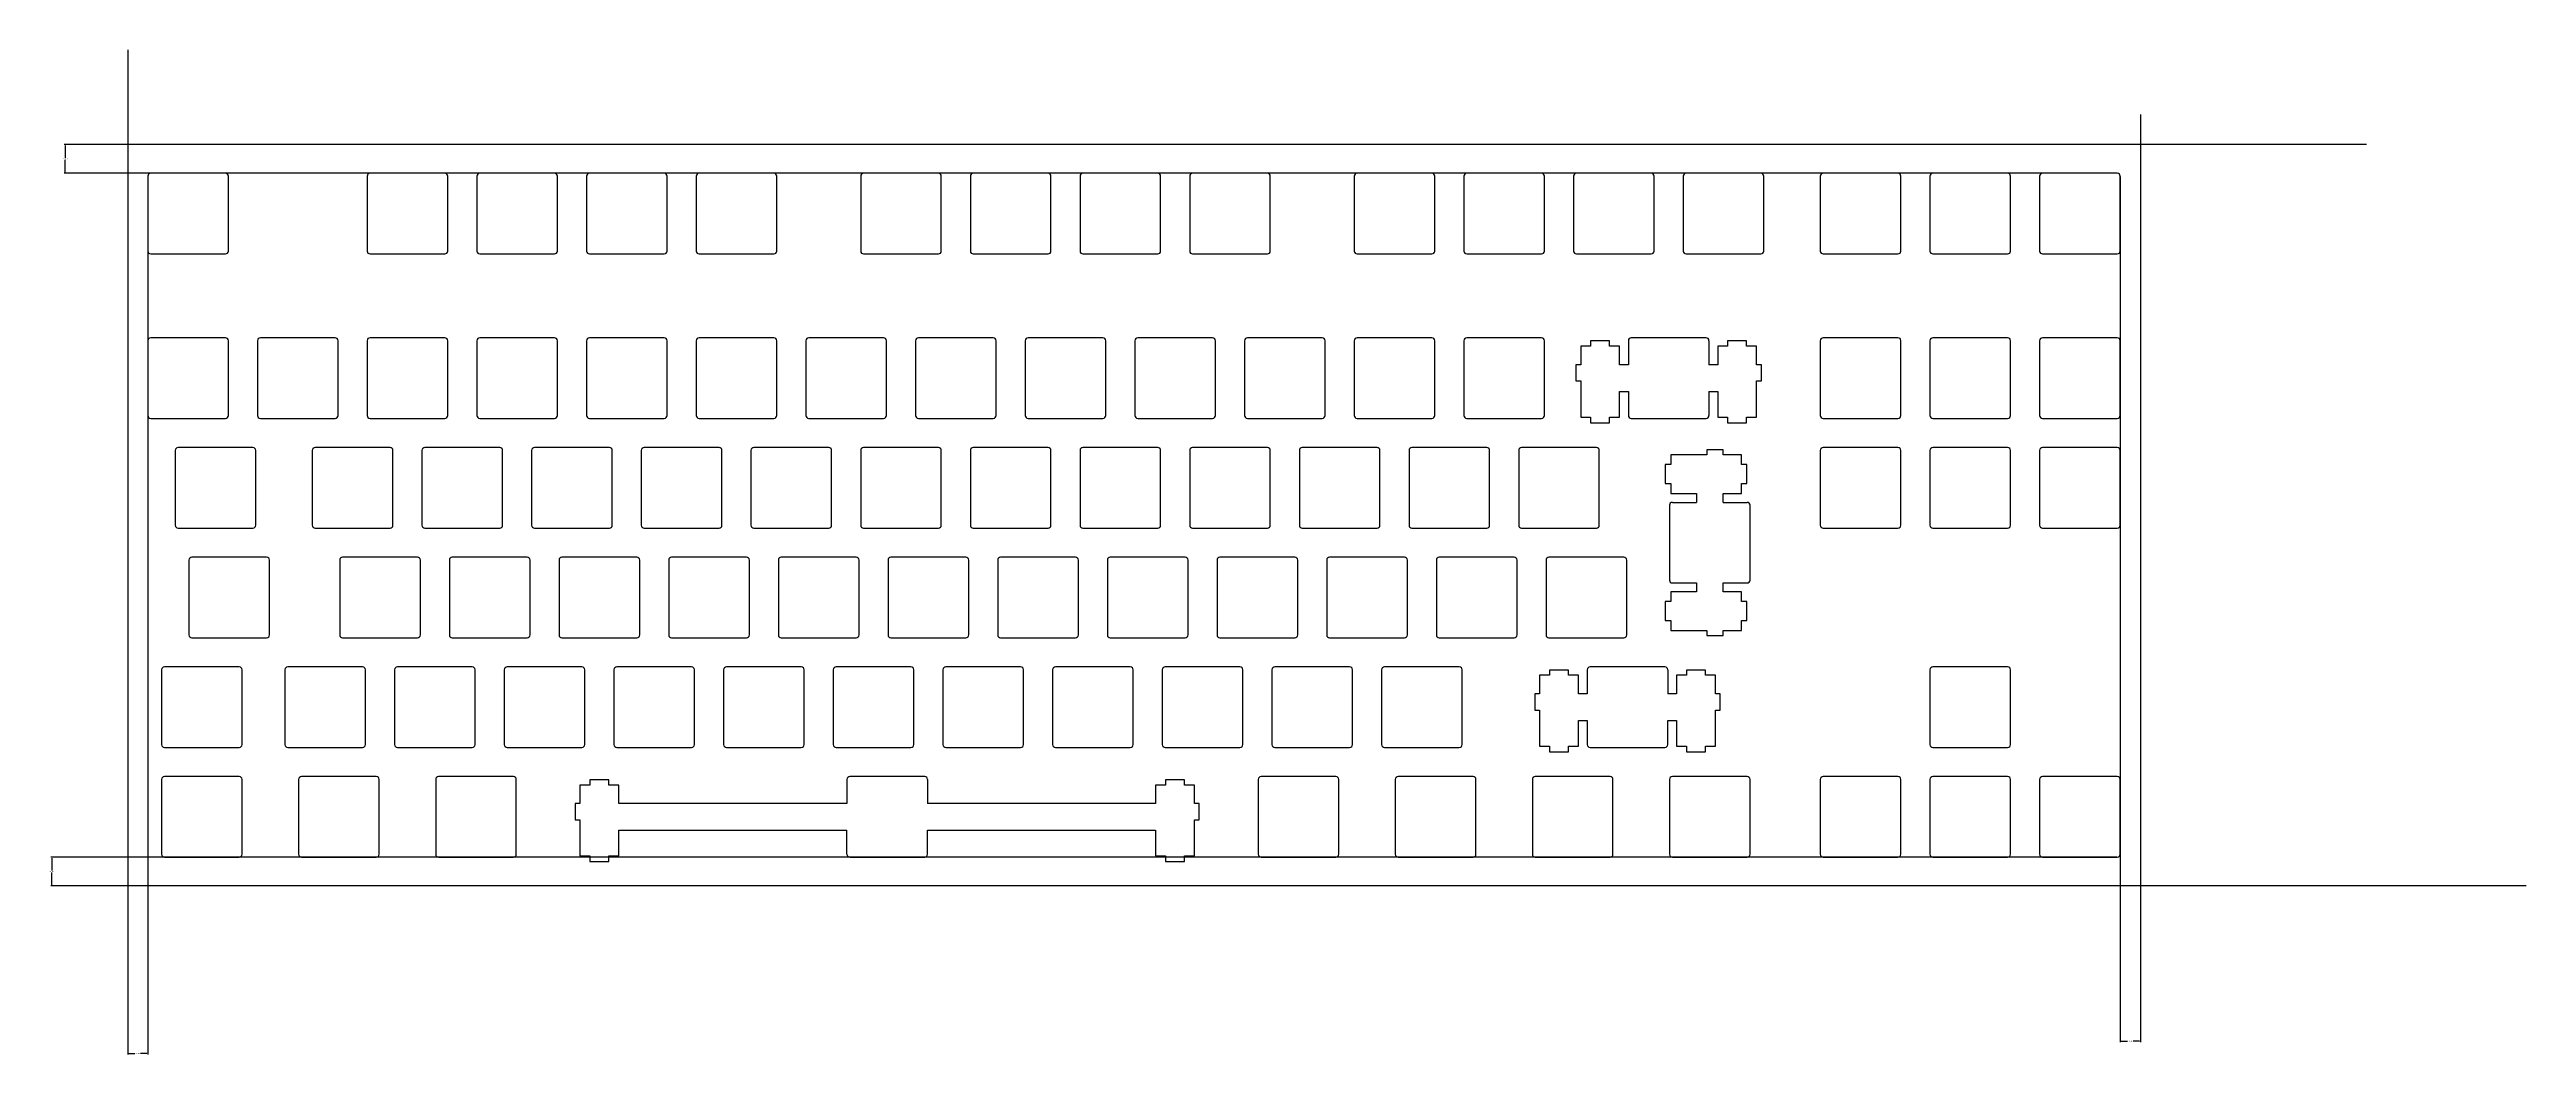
# Model space of a CAD drawing. Header units: millimetres. Extents: x 7 to 438, y -15 to 159.
import ezdxf

# ---------------------------------------------------------------- set-up
doc = ezdxf.new("R2010")
doc.units = ezdxf.units.MM
doc.header["$MEASUREMENT"] = 0
doc.layers.get('0').update_dxf_attribs({"linetype": 'CONTINUOUS'})
doc.layers.get('Defpoints').update_dxf_attribs({"linetype": 'CONTINUOUS'})
doc.dimstyles.get("Standard").update_dxf_attribs({"dimtxt": 0.18, "dimasz": 0.18, "dimexe": 0.18, "dimexo": 0.0625, "dimgap": 0.09, "dimtad": 0, "dimtih": 1, "dimtoh": 1, "dimdec": 4, "dimzin": 0, "dimdsep": 46, "dimtxsty": 'Standard', "dimcen": 0.09, "dimadec": 0, "dimazin": 0, "dimtfac": 1, "dimtdec": 4, "dimtofl": 0, "dimtmove": 0, "dimatfit": 3, "dimfxl": 1, "dimtolj": 1, "dimtzin": 0, "dimarcsym": 0})

# ---------------------------------------------------------------- blocks, each defined once
blk = doc.blocks.new('*D17')
at = {"color": 0, "linetype": 'Continuous', "lineweight": -2}
for p, q in [((20.91, 159.28), (20.91, -15.19)), ((24.41, 137.29), (24.41, -15.19)), ((21.09, -15.01), (22.16, -15.01)), ((24.23, -15.01), (23.15, -15.01))]:
    blk.add_line(p, q, dxfattribs=at)
at = {"color": 0, "linetype": 'Continuous'}
for points in [[(21.09, -14.98), (21.09, -15.04), (20.91, -15.01)], [(24.23, -15.04), (24.23, -14.98), (24.41, -15.01)]]:
    blk.add_solid(points, dxfattribs=at)
at = {"layer": 'Defpoints', "color": 0, "linetype": 'Continuous'}
for p in [(20.91, 159.34), (24.41, 137.35), (20.91, -15.01)]:
    blk.add_point(p, dxfattribs=at)
at = {"color": 0, "linetype": 'Continuous', "insert": (22.66, -15.01), "char_height": 0.18, "attachment_point": 5}
blk.add_mtext('\\A1;3.5000', dxfattribs=at)
blk = doc.blocks.new('*D18')
at = {"color": 0, "linetype": 'Continuous', "lineweight": -2}
for p, q in [((366.46, 19.08), (7.53, 19.08)), ((7.71, 18.9), (7.71, 16.76)), ((437.52, 14.08), (7.53, 14.08)), ((7.71, 14.26), (7.71, 16.4))]:
    blk.add_line(p, q, dxfattribs=at)
at = {"color": 0, "linetype": 'Continuous'}
for points in [[(7.74, 18.9), (7.68, 18.9), (7.71, 19.08)], [(7.68, 14.26), (7.74, 14.26), (7.71, 14.08)]]:
    blk.add_solid(points, dxfattribs=at)
at = {"layer": 'Defpoints', "color": 0, "linetype": 'Continuous'}
for p in [(366.52, 19.08), (7.71, 14.08), (437.59, 14.08)]:
    blk.add_point(p, dxfattribs=at)
at = {"color": 0, "linetype": 'Continuous', "insert": (7.71, 16.58), "char_height": 0.18, "attachment_point": 5}
blk.add_mtext('\\A1;5.0000', dxfattribs=at)
blk = doc.blocks.new('*D19')
at = {"color": 0, "linetype": 'Continuous', "lineweight": -2}
for p, q in [((370.52, 148.09), (370.52, -13.05)), ((367.02, 137.29), (367.02, -13.05)), ((367.2, -12.87), (368.27, -12.87)), ((370.34, -12.87), (369.26, -12.87))]:
    blk.add_line(p, q, dxfattribs=at)
at = {"color": 0, "linetype": 'Continuous'}
for points in [[(367.2, -12.84), (367.2, -12.9), (367.02, -12.87)], [(370.34, -12.9), (370.34, -12.84), (370.52, -12.87)]]:
    blk.add_solid(points, dxfattribs=at)
at = {"layer": 'Defpoints', "color": 0, "linetype": 'Continuous'}
for p in [(370.52, 148.15), (367.02, 137.35), (370.52, -12.87)]:
    blk.add_point(p, dxfattribs=at)
at = {"color": 0, "linetype": 'Continuous', "insert": (368.77, -12.87), "char_height": 0.18, "attachment_point": 5}
blk.add_mtext('\\A1;3.5000', dxfattribs=at)
blk = doc.blocks.new('*D20')
at = {"color": 0, "linetype": 'Continuous', "lineweight": -2}
for p, q in [((409.81, 142.85), (9.86, 142.85)), ((10.04, 142.67), (10.04, 140.53)), ((366.46, 137.85), (9.86, 137.85)), ((10.04, 138.03), (10.04, 140.17))]:
    blk.add_line(p, q, dxfattribs=at)
at = {"color": 0, "linetype": 'Continuous'}
for points in [[(10.07, 142.67), (10.01, 142.67), (10.04, 142.85)], [(10.01, 138.03), (10.07, 138.03), (10.04, 137.85)]]:
    blk.add_solid(points, dxfattribs=at)
at = {"layer": 'Defpoints', "color": 0, "linetype": 'Continuous'}
for p in [(10.04, 142.85), (409.87, 142.85), (366.52, 137.85)]:
    blk.add_point(p, dxfattribs=at)
at = {"color": 0, "linetype": 'Continuous', "insert": (10.04, 140.35), "char_height": 0.18, "attachment_point": 5}
blk.add_mtext('\\A1;5.0000', dxfattribs=at)

msp = doc.modelspace()

# ---------------------------------------------------------------- linework, layer by layer
for p, q in [((37.90529, 137.85306), (24.90529, 137.85306)), ((76.00529, 137.85306), (63.00529, 137.85306)), ((95.05529, 137.85306), (82.05529, 137.85306)), ((114.10529, 137.85306), (101.10529, 137.85306)), ((133.15529, 137.85306), (120.15529, 137.85306)), ((161.73029, 137.85306), (148.73029, 137.85306)), ((180.78029, 137.85306), (167.78029, 137.85306)), ((199.83029, 137.85306), (186.83029, 137.85306)), ((218.88029, 137.85306), (205.88029, 137.85306)), ((247.45529, 137.85306), (234.45529, 137.85306)), ((266.50529, 137.85306), (253.50529, 137.85306)), ((285.55529, 137.85306), (272.55529, 137.85306)), ((304.60529, 137.85306), (291.60529, 137.85306)), ((328.41779, 137.85306), (315.41779, 137.85306)), ((347.46779, 137.85306), (334.46779, 137.85306)), ((366.51779, 137.85306), (353.51779, 137.85306)), ((24.40529, 137.35306), (24.40529, 124.35306)), ((38.40529, 124.35306), (38.40529, 137.35306)), ((62.50529, 137.35306), (62.50529, 124.35306)), ((76.50529, 124.35306), (76.50529, 137.35306)), ((81.55529, 137.35306), (81.55529, 124.35306)), ((95.55529, 124.35306), (95.55529, 137.35306)), ((100.60529, 137.35306), (100.60529, 124.35306)), ((114.60529, 124.35306), (114.60529, 137.35306)), ((119.65529, 137.35306), (119.65529, 124.35306)), ((133.65529, 124.35306), (133.65529, 137.35306)), ((148.23029, 137.35306), (148.23029, 124.35306)), ((162.23029, 124.35306), (162.23029, 137.35306)), ((167.28029, 137.35306), (167.28029, 124.35306)), ((181.28029, 124.35306), (181.28029, 137.35306)), ((186.33029, 137.35306), (186.33029, 124.35306)), ((200.33029, 124.35306), (200.33029, 137.35306)), ((205.38029, 137.35306), (205.38029, 124.35306)), ((219.38029, 124.35306), (219.38029, 137.35306)), ((233.95529, 137.35306), (233.95529, 124.35306)), ((247.95529, 124.35306), (247.95529, 137.35306)), ((253.00529, 137.35306), (253.00529, 124.35306)), ((267.00529, 124.35306), (267.00529, 137.35306)), ((272.05529, 137.35306), (272.05529, 124.35306)), ((286.05529, 124.35306), (286.05529, 137.35306)), ((291.10529, 137.35306), (291.10529, 124.35306)), ((305.10529, 124.35306), (305.10529, 137.35306)), ((314.91779, 137.35306), (314.91779, 124.35306)), ((328.91779, 124.35306), (328.91779, 137.35306)), ((333.96779, 137.35306), (333.96779, 124.35306)), ((347.96779, 124.35306), (347.96779, 137.35306)), ((353.01779, 137.35306), (353.01779, 124.35306)), ((367.01779, 124.35306), (367.01779, 137.35306)), ((24.90529, 123.85306), (37.90529, 123.85306)), ((63.00529, 123.85306), (76.00529, 123.85306)), ((82.05529, 123.85306), (95.05529, 123.85306)), ((101.10529, 123.85306), (114.10529, 123.85306)), ((120.15529, 123.85306), (133.15529, 123.85306)), ((148.73029, 123.85306), (161.73029, 123.85306)), ((167.78029, 123.85306), (180.78029, 123.85306)), ((186.83029, 123.85306), (199.83029, 123.85306)), ((205.88029, 123.85306), (218.88029, 123.85306)), ((234.45529, 123.85306), (247.45529, 123.85306)), ((253.50529, 123.85306), (266.50529, 123.85306)), ((272.55529, 123.85306), (285.55529, 123.85306)), ((291.60529, 123.85306), (304.60529, 123.85306)), ((315.41779, 123.85306), (328.41779, 123.85306)), ((334.46779, 123.85306), (347.46779, 123.85306)), ((353.51779, 123.85306), (366.51779, 123.85306)), ((24.40529, 108.77806), (24.40529, 95.77806)), ((37.90529, 109.27806), (24.90529, 109.27806)), ((38.40529, 95.77806), (38.40529, 108.77806)), ((43.45529, 108.77806), (43.45529, 95.77806)), ((56.95529, 109.27806), (43.95529, 109.27806)), ((57.45529, 95.77806), (57.45529, 108.77806)), ((62.50529, 108.77806), (62.50529, 95.77806)), ((76.00529, 109.27806), (63.00529, 109.27806)), ((76.50529, 95.77806), (76.50529, 108.77806)), ((81.55529, 108.77806), (81.55529, 95.77806)), ((95.05529, 109.27806), (82.05529, 109.27806)), ((95.55529, 95.77806), (95.55529, 108.77806)), ((100.60529, 108.77806), (100.60529, 95.77806)), ((114.10529, 109.27806), (101.10529, 109.27806)), ((114.60529, 95.77806), (114.60529, 108.77806)), ((119.65529, 108.77806), (119.65529, 95.77806)), ((133.15529, 109.27806), (120.15529, 109.27806)), ((133.65529, 95.77806), (133.65529, 108.77806)), ((138.70529, 108.77806), (138.70529, 95.77806)), ((152.20529, 109.27806), (139.20529, 109.27806)), ((152.70529, 95.77806), (152.70529, 108.77806)), ((157.75529, 108.77806), (157.75529, 95.77806)), ((171.25529, 109.27806), (158.25529, 109.27806)), ((171.75529, 95.77806), (171.75529, 108.77806)), ((176.80529, 108.77806), (176.80529, 95.77806)), ((190.30529, 109.27806), (177.30529, 109.27806)), ((190.80529, 95.77806), (190.80529, 108.77806)), ((195.85529, 108.77806), (195.85529, 95.77806)), ((209.35529, 109.27806), (196.35529, 109.27806)), ((209.85529, 95.77806), (209.85529, 108.77806)), ((214.90529, 108.77806), (214.90529, 95.77806)), ((228.40529, 109.27806), (215.40529, 109.27806)), ((228.90529, 95.77806), (228.90529, 108.77806)), ((233.95529, 108.77806), (233.95529, 95.77806)), ((247.45529, 109.27806), (234.45529, 109.27806)), ((247.95529, 95.77806), (247.95529, 108.77806)), ((253.00529, 108.77806), (253.00529, 95.77806)), ((266.50529, 109.27806), (253.50529, 109.27806)), ((267.00529, 95.77806), (267.00529, 108.77806)), ((295.08029, 109.27806), (282.08029, 109.27806)), ((314.91779, 108.77806), (314.91779, 95.77806)), ((328.41779, 109.27806), (315.41779, 109.27806)), ((328.91779, 95.77806), (328.91779, 108.77806)), ((333.96779, 108.77806), (333.96779, 95.77806)), ((347.46779, 109.27806), (334.46779, 109.27806)), ((347.96779, 95.77806), (347.96779, 108.77806)), ((353.01779, 108.77806), (353.01779, 95.77806)), ((366.51779, 109.27806), (353.51779, 109.27806)), ((367.01779, 95.77806), (367.01779, 108.77806)), ((24.90529, 95.27806), (37.90529, 95.27806)), ((43.95529, 95.27806), (56.95529, 95.27806)), ((63.00529, 95.27806), (76.00529, 95.27806)), ((82.05529, 95.27806), (95.05529, 95.27806)), ((101.10529, 95.27806), (114.10529, 95.27806)), ((120.15529, 95.27806), (133.15529, 95.27806)), ((139.20529, 95.27806), (152.20529, 95.27806)), ((158.25529, 95.27806), (171.25529, 95.27806)), ((177.30529, 95.27806), (190.30529, 95.27806)), ((196.35529, 95.27806), (209.35529, 95.27806)), ((215.40529, 95.27806), (228.40529, 95.27806)), ((234.45529, 95.27806), (247.45529, 95.27806)), ((253.50529, 95.27806), (266.50529, 95.27806)), ((282.08029, 95.27806), (295.08029, 95.27806)), ((315.41779, 95.27806), (328.41779, 95.27806)), ((334.46779, 95.27806), (347.46779, 95.27806)), ((353.51779, 95.27806), (366.51779, 95.27806)), ((29.16779, 89.72806), (29.16779, 76.72806)), ((42.66779, 90.22806), (29.66779, 90.22806)), ((43.16779, 76.72806), (43.16779, 89.72806)), ((52.98029, 89.72806), (52.98029, 76.72806)), ((66.48029, 90.22806), (53.48029, 90.22806)), ((66.98029, 76.72806), (66.98029, 89.72806)), ((72.03029, 89.72806), (72.03029, 76.72806)), ((85.53029, 90.22806), (72.53029, 90.22806)), ((86.03029, 76.72806), (86.03029, 89.72806)), ((91.08029, 89.72806), (91.08029, 76.72806)), ((104.58029, 90.22806), (91.58029, 90.22806)), ((105.08029, 76.72806), (105.08029, 89.72806)), ((110.13029, 89.72806), (110.13029, 76.72806)), ((123.63029, 90.22806), (110.63029, 90.22806)), ((124.13029, 76.72806), (124.13029, 89.72806)), ((129.18029, 89.72806), (129.18029, 76.72806)), ((142.68029, 90.22806), (129.68029, 90.22806)), ((143.18029, 76.72806), (143.18029, 89.72806)), ((148.23029, 89.72806), (148.23029, 76.72806)), ((161.73029, 90.22806), (148.73029, 90.22806)), ((162.23029, 76.72806), (162.23029, 89.72806)), ((167.28029, 89.72806), (167.28029, 76.72806)), ((180.78029, 90.22806), (167.78029, 90.22806)), ((181.28029, 76.72806), (181.28029, 89.72806)), ((186.33029, 89.72806), (186.33029, 76.72806)), ((199.83029, 90.22806), (186.83029, 90.22806)), ((200.33029, 76.72806), (200.33029, 89.72806)), ((205.38029, 89.72806), (205.38029, 76.72806)), ((218.88029, 90.22806), (205.88029, 90.22806)), ((219.38029, 76.72806), (219.38029, 89.72806)), ((224.43029, 89.72806), (224.43029, 76.72806)), ((237.93029, 90.22806), (224.93029, 90.22806)), ((238.43029, 76.72806), (238.43029, 89.72806)), ((243.48029, 89.72806), (243.48029, 76.72806)), ((256.98029, 90.22806), (243.98029, 90.22806)), ((257.48029, 76.72806), (257.48029, 89.72806)), ((262.53029, 89.72806), (262.53029, 76.72806)), ((276.03029, 90.22806), (263.03029, 90.22806)), ((276.53029, 76.72806), (276.53029, 89.72806)), ((314.91779, 89.72806), (314.91779, 76.72806)), ((328.41779, 90.22806), (315.41779, 90.22806)), ((328.91779, 76.72806), (328.91779, 89.72806)), ((333.96779, 89.72806), (333.96779, 76.72806)), ((347.46779, 90.22806), (334.46779, 90.22806)), ((347.96779, 76.72806), (347.96779, 89.72806)), ((353.01779, 89.72806), (353.01779, 76.72806)), ((366.51779, 90.22806), (353.51779, 90.22806)), ((367.01779, 76.72806), (367.01779, 89.72806)), ((288.72404, 80.20306), (288.72404, 67.20306)), ((302.72404, 67.20306), (302.72404, 80.20306)), ((29.66779, 76.22806), (42.66779, 76.22806)), ((53.48029, 76.22806), (66.48029, 76.22806)), ((72.53029, 76.22806), (85.53029, 76.22806)), ((91.58029, 76.22806), (104.58029, 76.22806)), ((110.63029, 76.22806), (123.63029, 76.22806)), ((129.68029, 76.22806), (142.68029, 76.22806)), ((148.73029, 76.22806), (161.73029, 76.22806)), ((167.78029, 76.22806), (180.78029, 76.22806)), ((186.83029, 76.22806), (199.83029, 76.22806)), ((205.88029, 76.22806), (218.88029, 76.22806)), ((224.93029, 76.22806), (237.93029, 76.22806)), ((243.98029, 76.22806), (256.98029, 76.22806)), ((263.03029, 76.22806), (276.03029, 76.22806)), ((315.41779, 76.22806), (328.41779, 76.22806)), ((334.46779, 76.22806), (347.46779, 76.22806)), ((353.51779, 76.22806), (366.51779, 76.22806)), ((31.54904, 70.67806), (31.54904, 57.67806)), ((45.04904, 71.17806), (32.04904, 71.17806)), ((45.54904, 57.67806), (45.54904, 70.67806)), ((57.74279, 70.67806), (57.74279, 57.67806)), ((71.24279, 71.17806), (58.24279, 71.17806)), ((71.74279, 57.67806), (71.74279, 70.67806)), ((76.79279, 70.67806), (76.79279, 57.67806)), ((90.29279, 71.17806), (77.29279, 71.17806)), ((90.79279, 57.67806), (90.79279, 70.67806)), ((95.84279, 70.67806), (95.84279, 57.67806)), ((109.34279, 71.17806), (96.34279, 71.17806)), ((109.84279, 57.67806), (109.84279, 70.67806)), ((114.89279, 70.67806), (114.89279, 57.67806)), ((128.39279, 71.17806), (115.39279, 71.17806)), ((128.89279, 57.67806), (128.89279, 70.67806)), ((133.94279, 70.67806), (133.94279, 57.67806)), ((147.44279, 71.17806), (134.44279, 71.17806)), ((147.94279, 57.67806), (147.94279, 70.67806)), ((152.99279, 70.67806), (152.99279, 57.67806)), ((166.49279, 71.17806), (153.49279, 71.17806)), ((166.99279, 57.67806), (166.99279, 70.67806)), ((172.04279, 70.67806), (172.04279, 57.67806)), ((185.54279, 71.17806), (172.54279, 71.17806)), ((186.04279, 57.67806), (186.04279, 70.67806)), ((191.09279, 70.67806), (191.09279, 57.67806)), ((204.59279, 71.17806), (191.59279, 71.17806)), ((205.09279, 57.67806), (205.09279, 70.67806)), ((210.14279, 70.67806), (210.14279, 57.67806)), ((223.64279, 71.17806), (210.64279, 71.17806)), ((224.14279, 57.67806), (224.14279, 70.67806)), ((229.19279, 70.67806), (229.19279, 57.67806)), ((242.69279, 71.17806), (229.69279, 71.17806)), ((243.19279, 57.67806), (243.19279, 70.67806)), ((248.24279, 70.67806), (248.24279, 57.67806)), ((261.74279, 71.17806), (248.74279, 71.17806)), ((262.24279, 57.67806), (262.24279, 70.67806)), ((267.29279, 70.67806), (267.29279, 57.67806)), ((280.79279, 71.17806), (267.79279, 71.17806)), ((281.29279, 57.67806), (281.29279, 70.67806)), ((32.04904, 57.17806), (45.04904, 57.17806)), ((58.24279, 57.17806), (71.24279, 57.17806)), ((77.29279, 57.17806), (90.29279, 57.17806)), ((96.34279, 57.17806), (109.34279, 57.17806)), ((115.39279, 57.17806), (128.39279, 57.17806)), ((134.44279, 57.17806), (147.44279, 57.17806)), ((153.49279, 57.17806), (166.49279, 57.17806)), ((172.54279, 57.17806), (185.54279, 57.17806)), ((191.59279, 57.17806), (204.59279, 57.17806)), ((210.64279, 57.17806), (223.64279, 57.17806)), ((229.69279, 57.17806), (242.69279, 57.17806)), ((248.74279, 57.17806), (261.74279, 57.17806)), ((267.79279, 57.17806), (280.79279, 57.17806)), ((40.28654, 52.12806), (27.28654, 52.12806)), ((61.71779, 52.12806), (48.71779, 52.12806)), ((80.76779, 52.12806), (67.76779, 52.12806)), ((99.81779, 52.12806), (86.81779, 52.12806)), ((118.86779, 52.12806), (105.86779, 52.12806)), ((137.91779, 52.12806), (124.91779, 52.12806)), ((156.96779, 52.12806), (143.96779, 52.12806)), ((176.01779, 52.12806), (163.01779, 52.12806)), ((195.06779, 52.12806), (182.06779, 52.12806)), ((214.11779, 52.12806), (201.11779, 52.12806)), ((233.16779, 52.12806), (220.16779, 52.12806)), ((252.21779, 52.12806), (239.21779, 52.12806)), ((287.93654, 52.12806), (274.93654, 52.12806)), ((347.46779, 52.12806), (334.46779, 52.12806)), ((26.78654, 51.62806), (26.78654, 38.62806)), ((40.78654, 38.62806), (40.78654, 51.62806)), ((48.21779, 51.62806), (48.21779, 38.62806)), ((62.21779, 38.62806), (62.21779, 51.62806)), ((67.26779, 51.62806), (67.26779, 38.62806)), ((81.26779, 38.62806), (81.26779, 51.62806)), ((86.31779, 51.62806), (86.31779, 38.62806)), ((100.31779, 38.62806), (100.31779, 51.62806)), ((105.36779, 51.62806), (105.36779, 38.62806)), ((119.36779, 38.62806), (119.36779, 51.62806)), ((124.41779, 51.62806), (124.41779, 38.62806)), ((138.41779, 38.62806), (138.41779, 51.62806)), ((143.46779, 51.62806), (143.46779, 38.62806)), ((157.46779, 38.62806), (157.46779, 51.62806)), ((162.51779, 51.62806), (162.51779, 38.62806)), ((176.51779, 38.62806), (176.51779, 51.62806)), ((181.56779, 51.62806), (181.56779, 38.62806)), ((195.56779, 38.62806), (195.56779, 51.62806)), ((200.61779, 51.62806), (200.61779, 38.62806)), ((214.61779, 38.62806), (214.61779, 51.62806)), ((219.66779, 51.62806), (219.66779, 38.62806)), ((233.66779, 38.62806), (233.66779, 51.62806)), ((238.71779, 51.62806), (238.71779, 38.62806)), ((252.71779, 38.62806), (252.71779, 51.62806)), ((333.96779, 51.62806), (333.96779, 38.62806)), ((347.96779, 38.62806), (347.96779, 51.62806)), ((27.28654, 38.12806), (40.28654, 38.12806)), ((48.71779, 38.12806), (61.71779, 38.12806)), ((67.76779, 38.12806), (80.76779, 38.12806)), ((86.81779, 38.12806), (99.81779, 38.12806)), ((105.86779, 38.12806), (118.86779, 38.12806)), ((124.91779, 38.12806), (137.91779, 38.12806)), ((143.96779, 38.12806), (156.96779, 38.12806)), ((163.01779, 38.12806), (176.01779, 38.12806)), ((182.06779, 38.12806), (195.06779, 38.12806)), ((201.11779, 38.12806), (214.11779, 38.12806)), ((220.16779, 38.12806), (233.16779, 38.12806)), ((239.21779, 38.12806), (252.21779, 38.12806)), ((274.93654, 38.12806), (287.93654, 38.12806)), ((334.46779, 38.12806), (347.46779, 38.12806)), ((26.78654, 32.57806), (26.78654, 19.57806)), ((40.28654, 33.07806), (27.28654, 33.07806)), ((40.78654, 19.57806), (40.78654, 32.57806)), ((50.59904, 32.57806), (50.59904, 19.57806)), ((64.09904, 33.07806), (51.09904, 33.07806)), ((64.59904, 19.57806), (64.59904, 32.57806)), ((74.41154, 32.57806), (74.41154, 19.57806)), ((87.91154, 33.07806), (74.91154, 33.07806)), ((88.41154, 19.57806), (88.41154, 32.57806)), ((159.34904, 33.07806), (146.34904, 33.07806)), ((217.28654, 32.57806), (217.28654, 19.57806)), ((230.78654, 33.07806), (217.78654, 33.07806)), ((231.28654, 19.57806), (231.28654, 32.57806)), ((241.09904, 32.57806), (241.09904, 19.57806)), ((254.59904, 33.07806), (241.59904, 33.07806)), ((255.09904, 19.57806), (255.09904, 32.57806)), ((264.91154, 32.57806), (264.91154, 19.57806)), ((278.41154, 33.07806), (265.41154, 33.07806)), ((278.91154, 19.57806), (278.91154, 32.57806)), ((288.72404, 32.57806), (288.72404, 19.57806)), ((302.22404, 33.07806), (289.22404, 33.07806)), ((302.72404, 19.57806), (302.72404, 32.57806)), ((314.91779, 32.57806), (314.91779, 19.57806)), ((328.41779, 33.07806), (315.41779, 33.07806)), ((328.91779, 19.57806), (328.91779, 32.57806)), ((333.96779, 32.57806), (333.96779, 19.57806)), ((347.46779, 33.07806), (334.46779, 33.07806)), ((347.96779, 19.57806), (347.96779, 32.57806)), ((353.01779, 32.57806), (353.01779, 19.57806)), ((366.51779, 33.07806), (353.51779, 33.07806)), ((367.01779, 19.57806), (367.01779, 32.57806)), ((27.28654, 19.07806), (40.28654, 19.07806)), ((51.09904, 19.07806), (64.09904, 19.07806)), ((74.91154, 19.07806), (87.91154, 19.07806)), ((146.34904, 19.07806), (159.34904, 19.07806)), ((217.78654, 19.07806), (230.78654, 19.07806)), ((241.59904, 19.07806), (254.59904, 19.07806)), ((265.41154, 19.07806), (278.41154, 19.07806)), ((289.22404, 19.07806), (302.22404, 19.07806)), ((315.41779, 19.07806), (328.41779, 19.07806)), ((334.46779, 19.07806), (347.46779, 19.07806)), ((353.51779, 19.07806), (366.51779, 19.07806))]:
    msp.add_line(p, q)
at = {"color": 0}
for p, q in [((275.02929, 107.80706), (273.30629, 107.80706)), ((273.30629, 107.80706), (273.30629, 104.57696)), ((278.33029, 108.72776), (275.02929, 108.72776)), ((275.02929, 108.72776), (275.02929, 107.80706)), ((278.33029, 107.80706), (278.33029, 108.72776)), ((280.05529, 107.80706), (278.33029, 107.80706)), ((280.05529, 104.57696), (280.05529, 107.80706)), ((298.83129, 107.80706), (297.10629, 107.80706)), ((297.10629, 107.80706), (297.10629, 104.57696)), ((302.13029, 108.72776), (298.83129, 108.72776)), ((298.83129, 108.72776), (298.83129, 107.80706)), ((302.13029, 107.80706), (302.13029, 108.72776)), ((303.85529, 107.80706), (302.13029, 107.80706)), ((303.85529, 104.57696), (303.85529, 107.80706)), ((273.30629, 104.57696), (272.48029, 104.57696)), ((272.48029, 104.57696), (272.48029, 101.77806)), ((281.58129, 104.57696), (280.05529, 104.57696)), ((297.10629, 104.57696), (295.58029, 104.57696)), ((304.68129, 104.57696), (303.85529, 104.57696)), ((304.68129, 101.77806), (304.68129, 104.57696)), ((272.48029, 101.77806), (273.30629, 101.77806)), ((273.30629, 101.77806), (273.30629, 95.50816)), ((280.05529, 95.50816), (280.05529, 99.97716)), ((280.05529, 99.97716), (281.58129, 99.97716)), ((295.58029, 99.97716), (297.10629, 99.97716)), ((297.10629, 99.97716), (297.10629, 95.50816)), ((303.85529, 95.50816), (303.85529, 101.77806)), ((303.85529, 101.77806), (304.68129, 101.77806)), ((273.30629, 95.50816), (275.02929, 95.50816)), ((275.02929, 95.50816), (275.02929, 94.52706)), ((278.33029, 94.52706), (278.33029, 95.50816)), ((278.33029, 95.50816), (280.05529, 95.50816)), ((297.10629, 95.50816), (298.83129, 95.50816)), ((298.83129, 95.50816), (298.83129, 94.52706)), ((302.13029, 94.52706), (302.13029, 95.50816)), ((302.13029, 95.50816), (303.85529, 95.50816)), ((275.02929, 94.52706), (278.33029, 94.52706)), ((298.83129, 94.52706), (302.13029, 94.52706)), ((288.95279, 87.25236), (287.97279, 87.25236)), ((287.97279, 87.25236), (287.97279, 83.95316)), ((295.22279, 88.97746), (288.95279, 88.97746)), ((288.95279, 88.97746), (288.95279, 87.25236)), ((295.22279, 89.80296), (295.22279, 88.97746)), ((298.02279, 89.80296), (295.22279, 89.80296)), ((298.02279, 88.97746), (298.02279, 89.80296)), ((301.25279, 88.97746), (298.02279, 88.97746)), ((301.25279, 87.25236), (301.25279, 88.97746)), ((302.17379, 87.25236), (301.25279, 87.25236)), ((302.17379, 83.95316), (302.17379, 87.25236)), ((287.97279, 83.95316), (288.95279, 83.95316)), ((288.95279, 83.95316), (288.95279, 82.22776)), ((288.95279, 82.22776), (293.42279, 82.22776)), ((293.42279, 82.22776), (293.42279, 80.70236)), ((298.02279, 80.70236), (298.02279, 82.22776)), ((298.02279, 82.22776), (301.25279, 82.22776)), ((301.25279, 82.22776), (301.25279, 83.95316)), ((301.25279, 83.95316), (302.17379, 83.95316)), ((293.42279, 65.17726), (288.95279, 65.17726)), ((288.95279, 65.17726), (288.95279, 63.45216)), ((293.42279, 66.70306), (293.42279, 65.17726)), ((298.02279, 65.17726), (298.02279, 66.70306)), ((301.25279, 65.17726), (298.02279, 65.17726)), ((301.25279, 63.45216), (301.25279, 65.17726)), ((288.95279, 63.45216), (287.97279, 63.45216)), ((287.97279, 63.45216), (287.97279, 60.15296)), ((302.17379, 63.45216), (301.25279, 63.45216)), ((302.17379, 60.15296), (302.17379, 63.45216)), ((287.97279, 60.15296), (288.95279, 60.15296)), ((288.95279, 60.15296), (288.95279, 58.42796)), ((288.95279, 58.42796), (295.22279, 58.42796)), ((295.22279, 58.42796), (295.22279, 57.60246)), ((295.22279, 57.60246), (298.02279, 57.60246)), ((298.02279, 57.60246), (298.02279, 58.42796)), ((298.02279, 58.42796), (301.25279, 58.42796)), ((301.25279, 58.42796), (301.25279, 60.15296)), ((301.25279, 60.15296), (302.17379, 60.15296)), ((266.16179, 47.42706), (265.33579, 47.42706)), ((265.33579, 47.42706), (265.33579, 44.62826)), ((267.88679, 50.65726), (266.16179, 50.65726)), ((266.16179, 50.65726), (266.16179, 47.42706)), ((271.18579, 51.57786), (267.88679, 51.57786)), ((267.88679, 51.57786), (267.88679, 50.65726)), ((271.18579, 50.65726), (271.18579, 51.57786)), ((272.91179, 50.65726), (271.18579, 50.65726)), ((272.91179, 47.42706), (272.91179, 50.65726)), ((274.43579, 47.42706), (272.91179, 47.42706)), ((289.96179, 47.42706), (288.43579, 47.42706)), ((291.68679, 50.65726), (289.96179, 50.65726)), ((289.96179, 50.65726), (289.96179, 47.42706)), ((294.98579, 51.57786), (291.68679, 51.57786)), ((291.68679, 51.57786), (291.68679, 50.65726)), ((294.98579, 50.65726), (294.98579, 51.57786)), ((296.71079, 50.65726), (294.98579, 50.65726)), ((296.71079, 47.42706), (296.71079, 50.65726)), ((297.53679, 47.42706), (296.71079, 47.42706)), ((297.53679, 44.62826), (297.53679, 47.42706)), ((265.33579, 44.62826), (266.16179, 44.62826)), ((266.16179, 44.62826), (266.16179, 38.35826)), ((296.71079, 38.35826), (296.71079, 44.62826)), ((296.71079, 44.62826), (297.53679, 44.62826)), ((272.91179, 38.35826), (272.91179, 42.82716)), ((272.91179, 42.82716), (274.43579, 42.82716)), ((288.43579, 42.82716), (289.96179, 42.82716)), ((289.96179, 42.82716), (289.96179, 38.35826)), ((266.16179, 38.35826), (267.88679, 38.35826)), ((267.88679, 38.35826), (267.88679, 37.37706)), ((267.88679, 37.37706), (271.18579, 37.37706)), ((271.18579, 37.37706), (271.18579, 38.35826)), ((271.18579, 38.35826), (272.91179, 38.35826)), ((289.96179, 38.35826), (291.68679, 38.35826)), ((291.68679, 38.35826), (291.68679, 37.37706)), ((291.68679, 37.37706), (294.98579, 37.37706)), ((294.98579, 37.37706), (294.98579, 38.35826)), ((294.98579, 38.35826), (296.71079, 38.35826)), ((101.19763, 31.60725), (99.47263, 31.60725)), ((99.47263, 31.60725), (99.47263, 28.37705)), ((104.49823, 32.52775), (101.19763, 32.52775)), ((101.19763, 32.52775), (101.19763, 31.60725)), ((104.49823, 31.60725), (104.49823, 32.52775)), ((106.22373, 31.60725), (104.49823, 31.60725)), ((106.22373, 28.37705), (106.22373, 31.60725)), ((201.19763, 31.60725), (199.47263, 31.60725)), ((199.47263, 31.60725), (199.47263, 28.37705)), ((204.49863, 32.52775), (201.19763, 32.52775)), ((201.19763, 32.52775), (201.19763, 31.60725)), ((204.49863, 31.60725), (204.49863, 32.52775)), ((206.22363, 31.60725), (204.49863, 31.60725)), ((206.22363, 28.37705), (206.22363, 31.60725)), ((99.47263, 28.37705), (98.64853, 28.37705)), ((98.64853, 28.37705), (98.64853, 25.57829)), ((145.84763, 28.37705), (106.22373, 28.37705)), ((199.47263, 28.37705), (159.84863, 28.37705)), ((207.04763, 28.37705), (206.22363, 28.37705)), ((207.04763, 25.57829), (207.04763, 28.37705)), ((98.64853, 25.57829), (99.47263, 25.57829)), ((99.47263, 25.57829), (99.47263, 19.30822)), ((106.22373, 19.30822), (106.22373, 23.77718)), ((106.22373, 23.77718), (145.84763, 23.77718)), ((159.84863, 23.77718), (199.47263, 23.77718)), ((199.47263, 23.77718), (199.47263, 19.30822)), ((206.22363, 19.30822), (206.22363, 25.57829)), ((206.22363, 25.57829), (207.04763, 25.57829)), ((99.47263, 19.30822), (101.19763, 19.30822)), ((101.19763, 19.30822), (101.19763, 18.32706)), ((101.19763, 18.32706), (104.49823, 18.32706)), ((104.49823, 18.32706), (104.49823, 19.30822)), ((104.49823, 19.30822), (106.22373, 19.30822)), ((199.47263, 19.30822), (201.19763, 19.30822)), ((201.19763, 19.30822), (201.19763, 18.32706)), ((201.19763, 18.32706), (204.49863, 18.32706)), ((204.49863, 18.32706), (204.49863, 19.30822)), ((204.49863, 19.30822), (206.22363, 19.30822))]:
    msp.add_line(p, q, dxfattribs=at)
at = {"linetype": 'Continuous'}
for p, q in [((281.58029, 108.77806), (281.58129, 104.57696)), ((295.58029, 108.77806), (295.58029, 104.57696)), ((281.58129, 99.97716), (281.58029, 95.77806)), ((295.58029, 99.97716), (295.58029, 95.77806)), ((289.22404, 80.70306), (293.42279, 80.70236)), ((298.02279, 80.70236), (302.22404, 80.70306)), ((289.22404, 66.70306), (293.42279, 66.70306)), ((298.02279, 66.70306), (302.22404, 66.70306)), ((274.43654, 51.62806), (274.43579, 47.42706)), ((288.43654, 51.62806), (288.43579, 47.42706)), ((274.43579, 42.82716), (274.43654, 38.62806)), ((288.43654, 38.62806), (288.43579, 42.82716)), ((145.84904, 32.57806), (145.84763, 28.37705)), ((159.84904, 32.57806), (159.84863, 28.37705)), ((145.84904, 19.57806), (145.84763, 23.77718)), ((159.84904, 19.57806), (159.84863, 23.77718))]:
    msp.add_line(p, q, dxfattribs=at)
for centre, start, end in [((24.90529, 137.35306), 90, 180), ((37.90529, 137.35306), 0, 90), ((63.00529, 137.35306), 90, 180), ((76.00529, 137.35306), 0, 90), ((82.05529, 137.35306), 90, 180), ((95.05529, 137.35306), 0, 90), ((101.10529, 137.35306), 90, 180), ((114.10529, 137.35306), 0, 90), ((120.15529, 137.35306), 90, 180), ((133.15529, 137.35306), 0, 90), ((148.73029, 137.35306), 90, 180), ((161.73029, 137.35306), 0, 90), ((167.78029, 137.35306), 90, 180), ((180.78029, 137.35306), 0, 90), ((186.83029, 137.35306), 90, 180), ((199.83029, 137.35306), 0, 90), ((205.88029, 137.35306), 90, 180), ((218.88029, 137.35306), 0, 90), ((234.45529, 137.35306), 90, 180), ((247.45529, 137.35306), 0, 90), ((253.50529, 137.35306), 90, 180), ((266.50529, 137.35306), 0, 90), ((272.55529, 137.35306), 90, 180), ((285.55529, 137.35306), 0, 90), ((291.60529, 137.35306), 90, 180), ((304.60529, 137.35306), 0, 90), ((315.41779, 137.35306), 90, 180), ((328.41779, 137.35306), 0, 90), ((334.46779, 137.35306), 90, 180), ((347.46779, 137.35306), 0, 90), ((353.51779, 137.35306), 90, 180), ((366.51779, 137.35306), 0, 90), ((24.90529, 124.35306), 180, 270), ((37.90529, 124.35306), 270, 0), ((63.00529, 124.35306), 180, 270), ((76.00529, 124.35306), 270, 0), ((82.05529, 124.35306), 180, 270), ((95.05529, 124.35306), 270, 0), ((101.10529, 124.35306), 180, 270), ((114.10529, 124.35306), 270, 0), ((120.15529, 124.35306), 180, 270), ((133.15529, 124.35306), 270, 0), ((148.73029, 124.35306), 180, 270), ((161.73029, 124.35306), 270, 0), ((167.78029, 124.35306), 180, 270), ((180.78029, 124.35306), 270, 0), ((186.83029, 124.35306), 180, 270), ((199.83029, 124.35306), 270, 0), ((205.88029, 124.35306), 180, 270), ((218.88029, 124.35306), 270, 0), ((234.45529, 124.35306), 180, 270), ((247.45529, 124.35306), 270, 0), ((253.50529, 124.35306), 180, 270), ((266.50529, 124.35306), 270, 0), ((272.55529, 124.35306), 180, 270), ((285.55529, 124.35306), 270, 0), ((291.60529, 124.35306), 180, 270), ((304.60529, 124.35306), 270, 0), ((315.41779, 124.35306), 180, 270), ((328.41779, 124.35306), 270, 0), ((334.46779, 124.35306), 180, 270), ((347.46779, 124.35306), 270, 0), ((353.51779, 124.35306), 180, 270), ((366.51779, 124.35306), 270, 0), ((24.90529, 108.77806), 90, 180), ((37.90529, 108.77806), 0, 90), ((43.95529, 108.77806), 90, 180), ((56.95529, 108.77806), 0, 90), ((63.00529, 108.77806), 90, 180), ((76.00529, 108.77806), 0, 90), ((82.05529, 108.77806), 90, 180), ((95.05529, 108.77806), 0, 90), ((101.10529, 108.77806), 90, 180), ((114.10529, 108.77806), 0, 90), ((120.15529, 108.77806), 90, 180), ((133.15529, 108.77806), 0, 90), ((139.20529, 108.77806), 90, 180), ((152.20529, 108.77806), 0, 90), ((158.25529, 108.77806), 90, 180), ((171.25529, 108.77806), 0, 90), ((177.30529, 108.77806), 90, 180), ((190.30529, 108.77806), 0, 90), ((196.35529, 108.77806), 90, 180), ((209.35529, 108.77806), 0, 90), ((215.40529, 108.77806), 90, 180), ((228.40529, 108.77806), 0, 90), ((234.45529, 108.77806), 90, 180), ((247.45529, 108.77806), 0, 90), ((253.50529, 108.77806), 90, 180), ((266.50529, 108.77806), 0, 90), ((282.08029, 108.77806), 90, 180), ((295.08029, 108.77806), 0, 90), ((315.41779, 108.77806), 90, 180), ((328.41779, 108.77806), 0, 90), ((334.46779, 108.77806), 90, 180), ((347.46779, 108.77806), 0, 90), ((353.51779, 108.77806), 90, 180), ((366.51779, 108.77806), 0, 90), ((24.90529, 95.77806), 180, 270), ((37.90529, 95.77806), 270, 0), ((43.95529, 95.77806), 180, 270), ((56.95529, 95.77806), 270, 0), ((63.00529, 95.77806), 180, 270), ((76.00529, 95.77806), 270, 0), ((82.05529, 95.77806), 180, 270), ((95.05529, 95.77806), 270, 0), ((101.10529, 95.77806), 180, 270), ((114.10529, 95.77806), 270, 0), ((120.15529, 95.77806), 180, 270), ((133.15529, 95.77806), 270, 0), ((139.20529, 95.77806), 180, 270), ((152.20529, 95.77806), 270, 0), ((158.25529, 95.77806), 180, 270), ((171.25529, 95.77806), 270, 0), ((177.30529, 95.77806), 180, 270), ((190.30529, 95.77806), 270, 0), ((196.35529, 95.77806), 180, 270), ((209.35529, 95.77806), 270, 0), ((215.40529, 95.77806), 180, 270), ((228.40529, 95.77806), 270, 0), ((234.45529, 95.77806), 180, 270), ((247.45529, 95.77806), 270, 0), ((253.50529, 95.77806), 180, 270), ((266.50529, 95.77806), 270, 0), ((282.08029, 95.77806), 180, 270), ((295.08029, 95.77806), 270, 0), ((315.41779, 95.77806), 180, 270), ((328.41779, 95.77806), 270, 0), ((334.46779, 95.77806), 180, 270), ((347.46779, 95.77806), 270, 0), ((353.51779, 95.77806), 180, 270), ((366.51779, 95.77806), 270, 0), ((29.66779, 89.72806), 90, 180), ((42.66779, 89.72806), 0, 90), ((53.48029, 89.72806), 90, 180), ((66.48029, 89.72806), 0, 90), ((72.53029, 89.72806), 90, 180), ((85.53029, 89.72806), 0, 90), ((91.58029, 89.72806), 90, 180), ((104.58029, 89.72806), 0, 90), ((110.63029, 89.72806), 90, 180), ((123.63029, 89.72806), 0, 90), ((129.68029, 89.72806), 90, 180), ((142.68029, 89.72806), 0, 90), ((148.73029, 89.72806), 90, 180), ((161.73029, 89.72806), 0, 90), ((167.78029, 89.72806), 90, 180), ((180.78029, 89.72806), 0, 90), ((186.83029, 89.72806), 90, 180), ((199.83029, 89.72806), 0, 90), ((205.88029, 89.72806), 90, 180), ((218.88029, 89.72806), 0, 90), ((224.93029, 89.72806), 90, 180), ((237.93029, 89.72806), 0, 90), ((243.98029, 89.72806), 90, 180), ((256.98029, 89.72806), 0, 90), ((263.03029, 89.72806), 90, 180), ((276.03029, 89.72806), 0, 90), ((315.41779, 89.72806), 90, 180), ((328.41779, 89.72806), 0, 90), ((334.46779, 89.72806), 90, 180), ((347.46779, 89.72806), 0, 90), ((353.51779, 89.72806), 90, 180), ((366.51779, 89.72806), 0, 90), ((289.22404, 80.20306), 90, 180), ((302.22404, 80.20306), 0, 90), ((29.66779, 76.72806), 180, 270), ((42.66779, 76.72806), 270, 0), ((53.48029, 76.72806), 180, 270), ((66.48029, 76.72806), 270, 0), ((72.53029, 76.72806), 180, 270), ((85.53029, 76.72806), 270, 0), ((91.58029, 76.72806), 180, 270), ((104.58029, 76.72806), 270, 0), ((110.63029, 76.72806), 180, 270), ((123.63029, 76.72806), 270, 0), ((129.68029, 76.72806), 180, 270), ((142.68029, 76.72806), 270, 0), ((148.73029, 76.72806), 180, 270), ((161.73029, 76.72806), 270, 0), ((167.78029, 76.72806), 180, 270), ((180.78029, 76.72806), 270, 0), ((186.83029, 76.72806), 180, 270), ((199.83029, 76.72806), 270, 0), ((205.88029, 76.72806), 180, 270), ((218.88029, 76.72806), 270, 0), ((224.93029, 76.72806), 180, 270), ((237.93029, 76.72806), 270, 0), ((243.98029, 76.72806), 180, 270), ((256.98029, 76.72806), 270, 0), ((263.03029, 76.72806), 180, 270), ((276.03029, 76.72806), 270, 0), ((315.41779, 76.72806), 180, 270), ((328.41779, 76.72806), 270, 0), ((334.46779, 76.72806), 180, 270), ((347.46779, 76.72806), 270, 0), ((353.51779, 76.72806), 180, 270), ((366.51779, 76.72806), 270, 0), ((32.04904, 70.67806), 90, 180), ((45.04904, 70.67806), 0, 90), ((58.24279, 70.67806), 90, 180), ((71.24279, 70.67806), 0, 90), ((77.29279, 70.67806), 90, 180), ((90.29279, 70.67806), 0, 90), ((96.34279, 70.67806), 90, 180), ((109.34279, 70.67806), 0, 90), ((115.39279, 70.67806), 90, 180), ((128.39279, 70.67806), 0, 90), ((134.44279, 70.67806), 90, 180), ((147.44279, 70.67806), 0, 90), ((153.49279, 70.67806), 90, 180), ((166.49279, 70.67806), 0, 90), ((172.54279, 70.67806), 90, 180), ((185.54279, 70.67806), 0, 90), ((191.59279, 70.67806), 90, 180), ((204.59279, 70.67806), 0, 90), ((210.64279, 70.67806), 90, 180), ((223.64279, 70.67806), 0, 90), ((229.69279, 70.67806), 90, 180), ((242.69279, 70.67806), 0, 90), ((248.74279, 70.67806), 90, 180), ((261.74279, 70.67806), 0, 90), ((267.79279, 70.67806), 90, 180), ((280.79279, 70.67806), 0, 90), ((289.22404, 67.20306), 180, 270), ((302.22404, 67.20306), 270, 0), ((32.04904, 57.67806), 180, 270), ((45.04904, 57.67806), 270, 0), ((58.24279, 57.67806), 180, 270), ((71.24279, 57.67806), 270, 0), ((77.29279, 57.67806), 180, 270), ((90.29279, 57.67806), 270, 0), ((96.34279, 57.67806), 180, 270), ((109.34279, 57.67806), 270, 0), ((115.39279, 57.67806), 180, 270), ((128.39279, 57.67806), 270, 0), ((134.44279, 57.67806), 180, 270), ((147.44279, 57.67806), 270, 0), ((153.49279, 57.67806), 180, 270), ((166.49279, 57.67806), 270, 0), ((172.54279, 57.67806), 180, 270), ((185.54279, 57.67806), 270, 0), ((191.59279, 57.67806), 180, 270), ((204.59279, 57.67806), 270, 0), ((210.64279, 57.67806), 180, 270), ((223.64279, 57.67806), 270, 0), ((229.69279, 57.67806), 180, 270), ((242.69279, 57.67806), 270, 0), ((248.74279, 57.67806), 180, 270), ((261.74279, 57.67806), 270, 0), ((267.79279, 57.67806), 180, 270), ((280.79279, 57.67806), 270, 0), ((27.28654, 51.62806), 90, 180), ((40.28654, 51.62806), 0, 90), ((48.71779, 51.62806), 90, 180), ((61.71779, 51.62806), 0, 90), ((67.76779, 51.62806), 90, 180), ((80.76779, 51.62806), 0, 90), ((86.81779, 51.62806), 90, 180), ((99.81779, 51.62806), 0, 90), ((105.86779, 51.62806), 90, 180), ((118.86779, 51.62806), 0, 90), ((124.91779, 51.62806), 90, 180), ((137.91779, 51.62806), 0, 90), ((143.96779, 51.62806), 90, 180), ((156.96779, 51.62806), 0, 90), ((163.01779, 51.62806), 90, 180), ((176.01779, 51.62806), 0, 90), ((182.06779, 51.62806), 90, 180), ((195.06779, 51.62806), 0, 90), ((201.11779, 51.62806), 90, 180), ((214.11779, 51.62806), 0, 90), ((220.16779, 51.62806), 90, 180), ((233.16779, 51.62806), 0, 90), ((239.21779, 51.62806), 90, 180), ((252.21779, 51.62806), 0, 90), ((274.93654, 51.62806), 90, 180), ((287.93654, 51.62806), 0, 90), ((334.46779, 51.62806), 90, 180), ((347.46779, 51.62806), 0, 90), ((27.28654, 38.62806), 180, 270), ((40.28654, 38.62806), 270, 0), ((48.71779, 38.62806), 180, 270), ((61.71779, 38.62806), 270, 0), ((67.76779, 38.62806), 180, 270), ((80.76779, 38.62806), 270, 0), ((86.81779, 38.62806), 180, 270), ((99.81779, 38.62806), 270, 0), ((105.86779, 38.62806), 180, 270), ((118.86779, 38.62806), 270, 0), ((124.91779, 38.62806), 180, 270), ((137.91779, 38.62806), 270, 0), ((143.96779, 38.62806), 180, 270), ((156.96779, 38.62806), 270, 0), ((163.01779, 38.62806), 180, 270), ((176.01779, 38.62806), 270, 0), ((182.06779, 38.62806), 180, 270), ((195.06779, 38.62806), 270, 0), ((201.11779, 38.62806), 180, 270), ((214.11779, 38.62806), 270, 0), ((220.16779, 38.62806), 180, 270), ((233.16779, 38.62806), 270, 0), ((239.21779, 38.62806), 180, 270), ((252.21779, 38.62806), 270, 0), ((274.93654, 38.62806), 180, 270), ((287.93654, 38.62806), 270, 0), ((334.46779, 38.62806), 180, 270), ((347.46779, 38.62806), 270, 0), ((27.28654, 32.57806), 90, 180), ((40.28654, 32.57806), 0, 90), ((51.09904, 32.57806), 90, 180), ((64.09904, 32.57806), 0, 90), ((74.91154, 32.57806), 90, 180), ((87.91154, 32.57806), 0, 90), ((146.34904, 32.57806), 90, 180), ((159.34904, 32.57806), 0, 90), ((217.78654, 32.57806), 90, 180), ((230.78654, 32.57806), 0, 90), ((241.59904, 32.57806), 90, 180), ((254.59904, 32.57806), 0, 90), ((265.41154, 32.57806), 90, 180), ((278.41154, 32.57806), 0, 90), ((289.22404, 32.57806), 90, 180), ((302.22404, 32.57806), 0, 90), ((315.41779, 32.57806), 90, 180), ((328.41779, 32.57806), 0, 90), ((334.46779, 32.57806), 90, 180), ((347.46779, 32.57806), 0, 90), ((353.51779, 32.57806), 90, 180), ((366.51779, 32.57806), 0, 90), ((27.28654, 19.57806), 180, 270), ((40.28654, 19.57806), 270, 0), ((51.09904, 19.57806), 180, 270), ((64.09904, 19.57806), 270, 0), ((74.91154, 19.57806), 180, 270), ((87.91154, 19.57806), 270, 0), ((146.34904, 19.57806), 180, 270), ((159.34904, 19.57806), 270, 0), ((217.78654, 19.57806), 180, 270), ((230.78654, 19.57806), 270, 0), ((241.59904, 19.57806), 180, 270), ((254.59904, 19.57806), 270, 0), ((265.41154, 19.57806), 180, 270), ((278.41154, 19.57806), 270, 0), ((289.22404, 19.57806), 180, 270), ((302.22404, 19.57806), 270, 0), ((315.41779, 19.57806), 180, 270), ((328.41779, 19.57806), 270, 0), ((334.46779, 19.57806), 180, 270), ((347.46779, 19.57806), 270, 0), ((353.51779, 19.57806), 180, 270), ((366.51779, 19.57806), 270, 0)]:
    msp.add_arc(centre, 0.5, start, end)

# ---------------------------------------------------------------- dimensions: what is measured, and where the dimension line sits
for base, p1, p2, picture, middle in [((20.90529, -15.00967), (24.40529, 137.35306), (20.90529, 159.34412), '*D17', (22.65529, -15.00967)), ((370.51779, -12.86733), (367.01779, 137.35306), (370.51779, 148.15442), '*D19', (368.76779, -12.86733))]:
    dim = msp.add_linear_dim(base=base, p1=p1, p2=p2, dimstyle='Standard', override={"dimtmove": 2}, dxfattribs=at)
    dim.commit()
    dim.dimension.update_dxf_attribs({"geometry": picture, "text_midpoint": middle})
for base, p1, p2, picture, middle in [((10.03873, 142.85306), (366.51779, 137.85306), (409.8749, 142.85306), '*D20', (10.03873, 140.35306)), ((7.70849, 14.07806), (366.51779, 19.07806), (437.58555, 14.07806), '*D18', (7.70849, 16.57806))]:
    dim = msp.add_linear_dim(base=base, p1=p1, p2=p2, angle=90, dimstyle='Standard', override={"dimtmove": 2}, dxfattribs=at)
    dim.commit()
    dim.dimension.update_dxf_attribs({"geometry": picture, "text_midpoint": middle})

doc.saveas('drawing.dxf')
